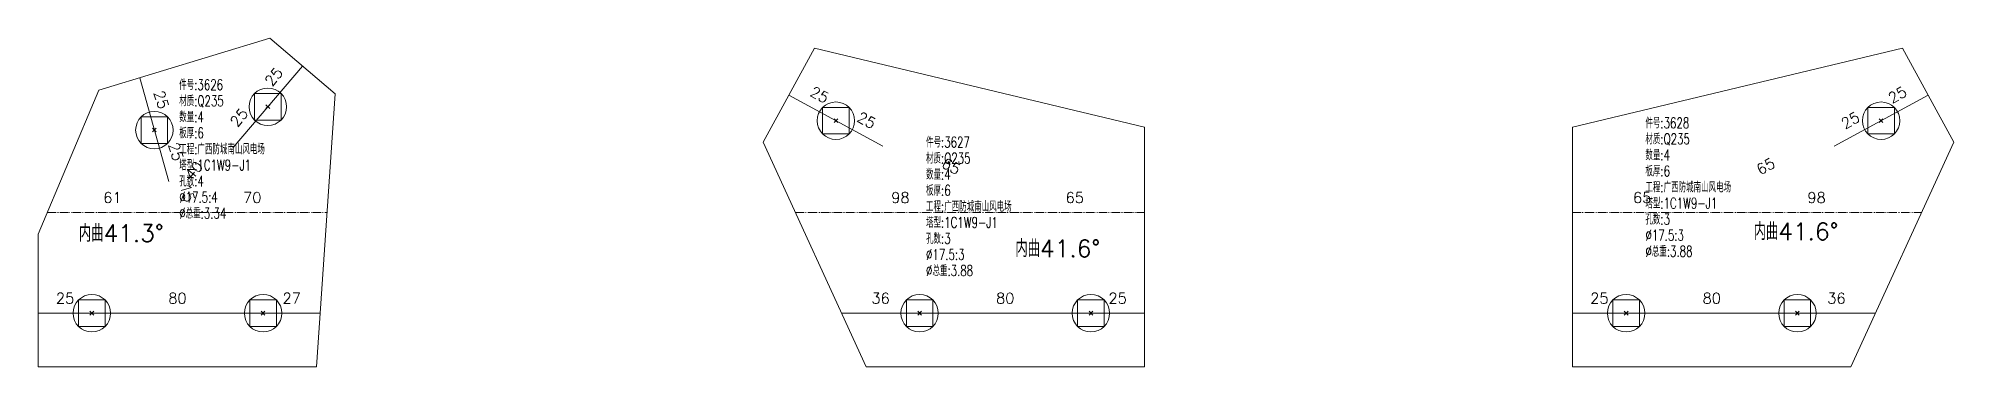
# Model space of a CAD drawing. Extents: x -105 to 10956, y -4548 to 9487.
# Drawn here: x 2322 to 3217, y 605 to 759 of the extents above; entities that cross this region are included whole.
import ezdxf
from ezdxf.enums import TextEntityAlignment as Align

# ---------------------------------------------------------------- set-up
doc = ezdxf.new("R2010")
doc.units = 0
doc.header["$MEASUREMENT"] = 0
doc.linetypes.add('制弯线', pattern=[5.9, 4, -0.5, 0.2, -0.5, 0.2, -0.5])
doc.layers.add('1', color=7, linetype='CONTINUOUS', lineweight=25)
doc.layers.add('2', color=7, linetype='CONTINUOUS', lineweight=25)
doc.styles.get("Standard").update_dxf_attribs({"font": 'simplex.shx', "width": 0.7, "height": 3, "bigfont": 'gbhzfs.shx'})

msp = doc.modelspace()

# ---------------------------------------------------------------- texts
at = {"layer": '2', "color": 7, "linetype": 'Continuous', "lineweight": 13}
for s, rotation, p in [('25', 50, (2435.19654, 738.03789)), ('25', 287, (2375.84117, 728.72132)), ('25', 332, (2685.15256, 728.67855)), ('25', 29, (3192.44668, 728.67855)), ('25', 50, (2418.97029, 719.01923)), ('25', 332, (2707.12292, 716.7495)), ('25', 29, (3170.47631, 716.7495)), ('25', 287, (2382.64435, 704.45045)), ('40', 50, (2397.87619, 694.29499)), ('65', 332, (2746.66964, 695.27719)), ('65', 29, (3130.92959, 695.27719)), ('15', 287, (2388.04615, 685.17904))]:
    msp.add_text(s, height=5, rotation=rotation, dxfattribs=at).set_placement(p, align=Align.BOTTOM_CENTER)
for s, p in [('61', (2356.77518, 680.13294)), ('70', (2422.11423, 680.13294)), ('98', (2724.82981, 680.13294)), ('65', (2806.29966, 680.13294)), ('65', (3071.29957, 680.13294)), ('98', (3152.76942, 680.13294)), ('25', (2334.67741, 633.13294)), ('80', (2387.17741, 633.13294)), ('27', (2440.52352, 633.13294)), ('36', (2715.58092, 633.13294)), ('80', (2773.79962, 633.13294)), ('25', (2826.29962, 633.13294)), ('25', (3051.29962, 633.13294)), ('80', (3103.79962, 633.13294)), ('36', (3162.01831, 633.13294))]:
    msp.add_text(s, height=5, dxfattribs=at).set_placement(p, align=Align.BOTTOM_CENTER)
for s, p in [('内曲41.3%%d', (2341.12157, 661.11895)), ('内曲41.6%%d', (3123.34615, 661.92958)), ('内曲41.6%%d', (2778.52955, 653.97076))]:
    msp.add_text(s, height=8, dxfattribs=at).set_placement(p, align=Align.BOTTOM_LEFT)
at = {"layer": '2', "color": 7, "linetype": 'Continuous', "lineweight": 13, "char_height": 5, "width": 500, "attachment_point": 1, "line_spacing_factor": 0.9}
for s, insert in [('件号:3626\\P材质:Q235\\P数量:4\\P板厚:6\\P工程:广西防城南山风电场\\P塔型:1C1W9-J1\\P孔数:4\\P%%c17.5:4\\P%%c总重:3.34', (2387.99211, 739.35701)), ('件号:3628\\P材质:Q235\\P数量:4\\P板厚:6\\P工程:广西防城南山风电场\\P塔型:1C1W9-J1\\P孔数:3\\P%%c17.5:3\\P%%c总重:3.88', (3072.79602, 721.55497)), ('件号:3627\\P材质:Q235\\P数量:4\\P板厚:6\\P工程:广西防城南山风电场\\P塔型:1C1W9-J1\\P孔数:3\\P%%c17.5:3\\P%%c总重:3.88', (2736.80321, 712.55497))]:
    msp.add_mtext(s, dxfattribs=dict(at, insert=insert))

# ---------------------------------------------------------------- linework, layer by layer
at = {"layer": '1', "color": 7, "linetype": 'Continuous', "lineweight": 18}
for p, q in [((2430.37698, 758.58107), (2350.37754, 734.34811)), ((2460.80681, 732.61908), (2430.37698, 758.58107)), ((2684.66493, 753.97699), (2660.80681, 710.03623)), ((2838.79962, 717.13294), (2684.66493, 753.97699)), ((3192.9343, 753.97699), (3038.79962, 717.13294)), ((3216.79242, 710.03623), (3192.9343, 753.97699)), ((2350.37754, 734.34811), (2322.17741, 667.13294)), ((2452.17741, 605.13294), (2460.80681, 732.61908)), ((2838.79962, 605.13294), (2838.79962, 717.13294)), ((3038.79962, 717.13294), (3038.79962, 605.13294)), ((2660.80681, 710.03623), (2708.79962, 605.13294)), ((3168.79962, 605.13294), (3216.79242, 710.03623)), ((2322.17741, 667.13294), (2322.17741, 605.13294)), ((2322.17741, 605.13294), (2452.17741, 605.13294)), ((2708.79962, 605.13294), (2838.79962, 605.13294)), ((3038.79962, 605.13294), (3168.79962, 605.13294))]:
    msp.add_line(p, q, dxfattribs=at)
at = {"layer": '1', "color": 7, "linetype": 'Continuous', "lineweight": 13}
for p, q in [((2423.1794, 720.39518), (2423.1794, 732.76768)), ((2423.1794, 732.76768), (2435.5519, 732.76768)), ((2428.49065, 725.70643), (2430.24065, 727.45643)), ((2430.24065, 725.70643), (2428.49065, 727.45643)), ((2435.5519, 732.76768), (2435.5519, 720.39518)), ((2688.52, 713.89131), (2688.52, 726.26381)), ((2688.52, 726.26381), (2700.8925, 726.26381)), ((2700.8925, 726.26381), (2700.8925, 713.89131)), ((3176.70673, 713.89131), (3176.70673, 726.26381)), ((3176.70673, 726.26381), (3189.07923, 726.26381)), ((3189.07923, 726.26381), (3189.07923, 713.89131)), ((2370.19601, 709.48951), (2370.19601, 721.86201)), ((2370.19601, 721.86201), (2382.56851, 721.86201)), ((2375.50726, 714.80076), (2377.25726, 716.55076)), ((2377.25726, 714.80076), (2375.50726, 716.55076)), ((2382.56851, 721.86201), (2382.56851, 709.48951)), ((2435.5519, 720.39518), (2423.1794, 720.39518)), ((2693.83125, 719.20256), (2695.58125, 720.95256)), ((2695.58125, 719.20256), (2693.83125, 720.95256)), ((3182.01798, 719.20256), (3183.76798, 720.95256)), ((3183.76798, 719.20256), (3182.01798, 720.95256)), ((2382.56851, 709.48951), (2370.19601, 709.48951)), ((2700.8925, 713.89131), (2688.52, 713.89131)), ((3189.07923, 713.89131), (3176.70673, 713.89131)), ((2340.99116, 623.94669), (2340.99116, 636.31919)), ((2340.99116, 636.31919), (2353.36366, 636.31919)), ((2353.36366, 636.31919), (2353.36366, 623.94669)), ((2420.99116, 623.94669), (2420.99116, 636.31919)), ((2420.99116, 636.31919), (2433.36366, 636.31919)), ((2433.36366, 636.31919), (2433.36366, 623.94669)), ((2727.61337, 623.94669), (2727.61337, 636.31919)), ((2727.61337, 636.31919), (2739.98587, 636.31919)), ((2739.98587, 636.31919), (2739.98587, 623.94669)), ((2807.61337, 623.94669), (2807.61337, 636.31919)), ((2807.61337, 636.31919), (2819.98587, 636.31919)), ((2819.98587, 636.31919), (2819.98587, 623.94669)), ((3057.61337, 623.94669), (3057.61337, 636.31919)), ((3057.61337, 636.31919), (3069.98587, 636.31919)), ((3069.98587, 636.31919), (3069.98587, 623.94669)), ((3137.61337, 623.94669), (3137.61337, 636.31919)), ((3137.61337, 636.31919), (3149.98587, 636.31919)), ((3149.98587, 636.31919), (3149.98587, 623.94669)), ((2346.30241, 629.25794), (2348.05241, 631.00794)), ((2348.05241, 629.25794), (2346.30241, 631.00794)), ((2426.30241, 629.25794), (2428.05241, 631.00794)), ((2428.05241, 629.25794), (2426.30241, 631.00794)), ((2732.92462, 629.25794), (2734.67462, 631.00794)), ((2734.67462, 629.25794), (2732.92462, 631.00794)), ((2812.92462, 629.25794), (2814.67462, 631.00794)), ((2814.67462, 629.25794), (2812.92462, 631.00794)), ((3062.92462, 629.25794), (3064.67462, 631.00794)), ((3064.67462, 629.25794), (3062.92462, 631.00794)), ((3142.92462, 629.25794), (3144.67462, 631.00794)), ((3144.67462, 629.25794), (3142.92462, 631.00794)), ((2353.36366, 623.94669), (2340.99116, 623.94669)), ((2433.36366, 623.94669), (2420.99116, 623.94669)), ((2739.98587, 623.94669), (2727.61337, 623.94669)), ((2819.98587, 623.94669), (2807.61337, 623.94669)), ((3069.98587, 623.94669), (3057.61337, 623.94669)), ((3149.98587, 623.94669), (3137.61337, 623.94669))]:
    msp.add_line(p, q, dxfattribs=at)
for centre in [(2429.36565, 726.58143), (2694.70625, 720.07756), (3182.89298, 720.07756), (2376.38226, 715.67576), (2347.17741, 630.13294), (2427.17741, 630.13294), (2733.79962, 630.13294), (2813.79962, 630.13294), (3063.79962, 630.13294), (3143.79962, 630.13294)]:
    msp.add_circle(centre, 8.75, dxfattribs=at)
at = {"layer": '2', "color": 9, "linetype": 'Continuous', "lineweight": 13}
for p, q in [((2413.13941, 707.56274), (2445.59191, 745.60006)), ((2383.12911, 691.60574), (2369.52276, 740.14747)), ((2716.67662, 708.14855), (2672.73589, 732.00664)), ((3160.92262, 708.14855), (3204.86334, 732.00664)), ((2322.17741, 630.13294), (2453.86963, 630.13294)), ((2838.79962, 630.13294), (2697.36222, 630.13294)), ((3038.79962, 630.13294), (3180.23701, 630.13294))]:
    msp.add_line(p, q, dxfattribs=at)
at = {"layer": '2', "color": 190, "linetype": '制弯线', "lineweight": 13}
for p, q in [((2326.37291, 677.13294), (2457.05101, 677.13294)), ((2675.85992, 677.13294), (2838.79962, 677.13294)), ((3038.79962, 677.13294), (3201.73931, 677.13294))]:
    msp.add_line(p, q, dxfattribs=at)

msp.set_redraw_order([(e.dxf.handle, doc.entitydb.next_handle()) for e in msp.query("TEXT MTEXT ATTDEF DIMENSION ARC_DIMENSION")])  # texts and dimensions are drawn at this point

doc.saveas('drawing.dxf')
